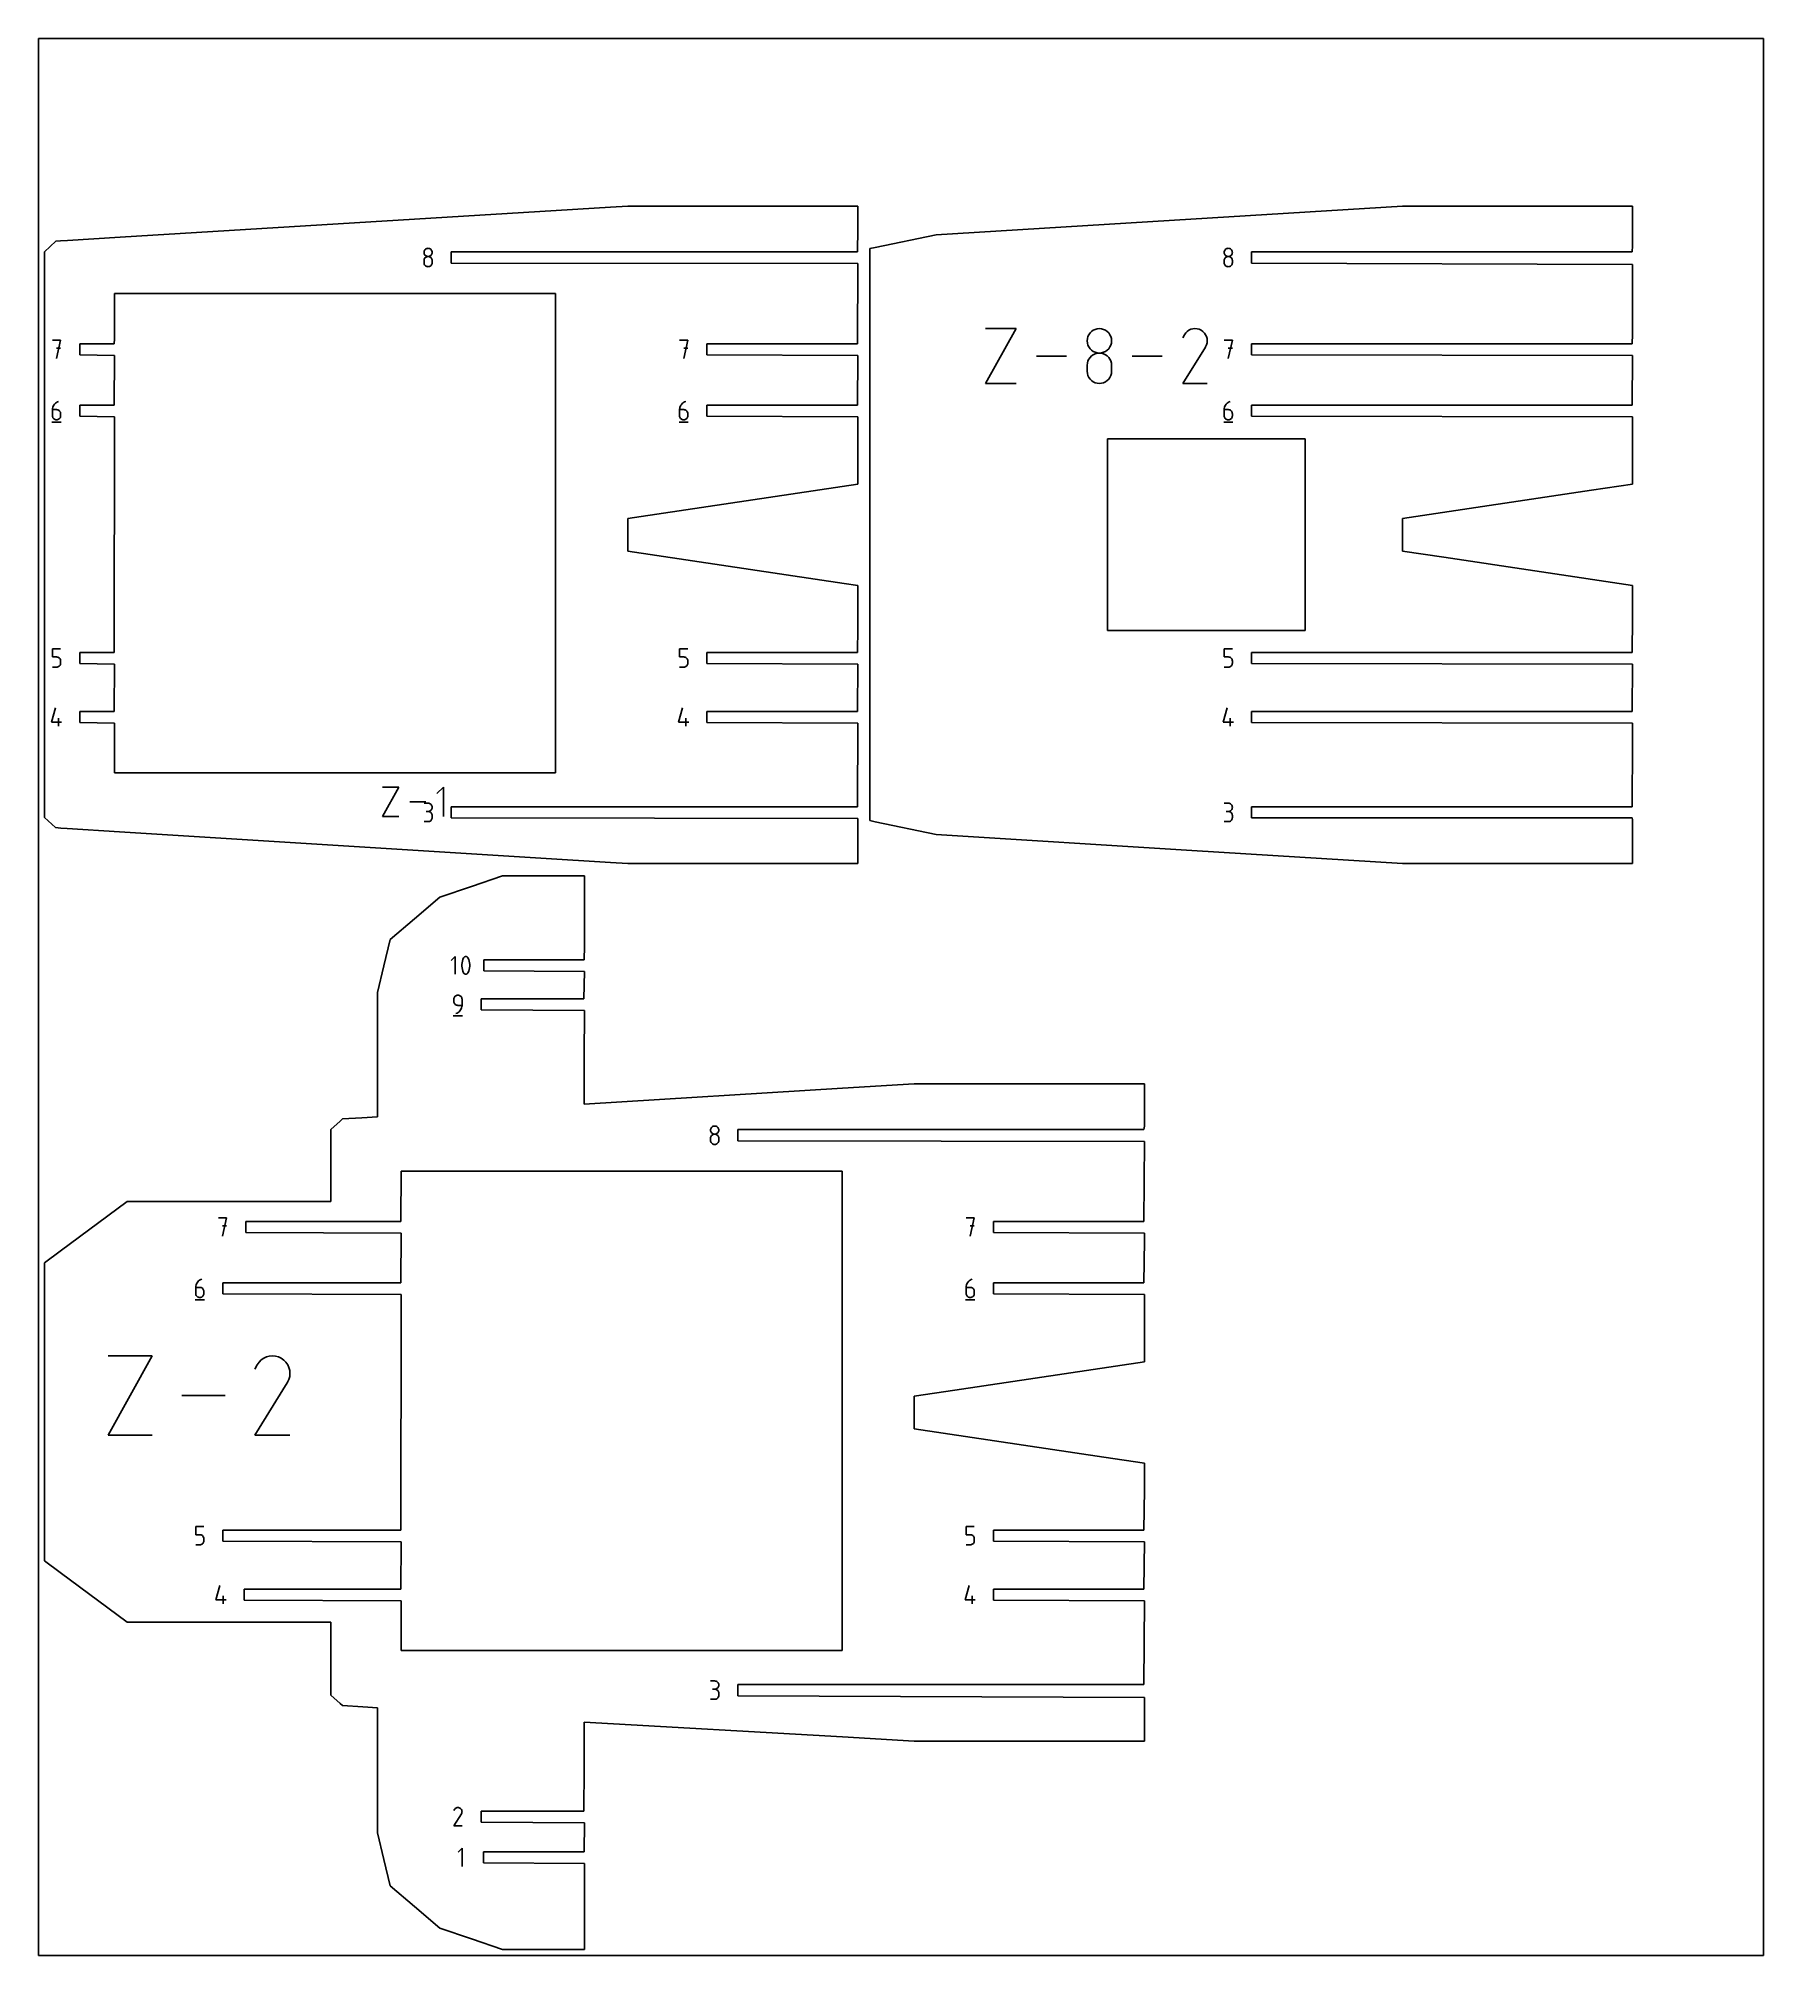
# Model space of a CAD drawing. Extents: x 0 to 450, y 0 to 500.
import ezdxf

# ---------------------------------------------------------------- set-up
doc = ezdxf.new("R2010")
doc.units = 0

msp = doc.modelspace()

# ---------------------------------------------------------------- linework, layer by layer
at = {"layer": 'annotation', "color": 1}
for p, q in [((101.123648, 445.093909), (100.974857, 444.988708)), ((101.289668, 445.172828), (101.123648, 445.093909)), ((101.469887, 445.222416), (101.289668, 445.172828)), ((101.661274, 445.239623), (101.469887, 445.222416)), ((101.852661, 445.222416), (101.661274, 445.239623)), ((101.661274, 445.239623), (101.661274, 445.239623)), ((102.032879, 445.172828), (101.852661, 445.222416)), ((102.198899, 445.093909), (102.032879, 445.172828)), ((102.347691, 444.988708), (102.198899, 445.093909)), ((309.823771, 445.093909), (309.67498, 444.988709)), ((309.989791, 445.172828), (309.823771, 445.093909)), ((310.17001, 445.222416), (309.989791, 445.172828)), ((310.361397, 445.239623), (310.17001, 445.222416)), ((310.552784, 445.222416), (310.361397, 445.239623)), ((310.361397, 445.239623), (310.361397, 445.239623)), ((310.733002, 445.172828), (310.552784, 445.222416)), ((310.899022, 445.093909), (310.733002, 445.172828)), ((311.047814, 444.988709), (310.899022, 445.093909)), ((100.612576, 444.36609), (100.595376, 444.17523)), ((100.595376, 444.17523), (100.595376, 444.17523)), ((100.595376, 444.17523), (100.612585, 443.983475)), ((100.612576, 442.232393), (100.595376, 442.040726)), ((100.595376, 442.040726), (100.595376, 441.509734)), ((100.595376, 441.509734), (100.595376, 441.509734)), ((100.595376, 441.509734), (100.612585, 441.318082)), ((100.662153, 444.545918), (100.612576, 444.36609)), ((100.662153, 442.412848), (100.612576, 442.232393)), ((100.612585, 443.983475), (100.662188, 443.802949)), ((100.612585, 441.318082), (100.662188, 441.137833)), ((100.741079, 444.711663), (100.662153, 444.545918)), ((100.741079, 442.579066), (100.662153, 442.412848)), ((100.662188, 443.802949), (100.741146, 443.636679)), ((100.662188, 441.137833), (100.741146, 440.971964)), ((100.846324, 444.860277), (100.741079, 444.711663)), ((100.846324, 442.728017), (100.741079, 442.579066)), ((100.741146, 443.636679), (100.846423, 443.48769)), ((100.741146, 440.971964), (100.846423, 440.823449)), ((100.974857, 444.988708), (100.846324, 444.860277)), ((100.974857, 442.856676), (100.846324, 442.728017)), ((100.846423, 443.48769), (100.974981, 443.359007)), ((100.846423, 440.823449), (100.974981, 440.695265)), ((101.123648, 442.962014), (100.974857, 442.856676)), ((100.974981, 443.359007), (101.123782, 443.253653)), ((100.974981, 440.695265), (101.123782, 440.590387)), ((101.289668, 443.041003), (101.123648, 442.962014)), ((101.123782, 443.253653), (101.28979, 443.174656)), ((101.123782, 440.590387), (101.28979, 440.51179)), ((101.469887, 443.090617), (101.289668, 443.041003)), ((101.28979, 443.174656), (101.469966, 443.125039)), ((101.28979, 440.51179), (101.469966, 440.46245)), ((101.661274, 443.107828), (101.469887, 443.090617)), ((101.469966, 443.125039), (101.661274, 443.107828)), ((101.469966, 440.46245), (101.661274, 440.445342)), ((101.661274, 443.107828), (101.852582, 443.125039)), ((101.852661, 443.090627), (101.661274, 443.107828)), ((101.661274, 443.107828), (101.661274, 443.107828)), ((101.661274, 443.107828), (101.661274, 443.107828)), ((101.661274, 440.445342), (101.852582, 440.46245)), ((101.661274, 440.445342), (101.661274, 440.445342)), ((101.852582, 443.125039), (102.032758, 443.174656)), ((101.852582, 440.46245), (102.032758, 440.51179)), ((102.032879, 443.041038), (101.852661, 443.090627)), ((102.032758, 443.174656), (102.198766, 443.253653)), ((102.032758, 440.51179), (102.198766, 440.590387)), ((102.198899, 442.96208), (102.032879, 443.041038)), ((102.198766, 443.253653), (102.347567, 443.359007)), ((102.198766, 440.590387), (102.347567, 440.695265)), ((102.347691, 442.856775), (102.198899, 442.96208)), ((102.347567, 443.359007), (102.476125, 443.48769)), ((102.347567, 440.695265), (102.476125, 440.823449)), ((102.476224, 444.860277), (102.347691, 444.988708)), ((102.476224, 442.728141), (102.347691, 442.856775)), ((102.476125, 443.48769), (102.581401, 443.636679)), ((102.476125, 440.823449), (102.581401, 440.971964)), ((102.581468, 444.711663), (102.476224, 444.860277)), ((102.581468, 442.579199), (102.476224, 442.728141)), ((102.581401, 443.636679), (102.66036, 443.802949)), ((102.581401, 440.971964), (102.66036, 441.137833)), ((102.660394, 444.545918), (102.581468, 444.711663)), ((102.660394, 442.41297), (102.581468, 442.579199)), ((102.66036, 443.802949), (102.709962, 443.983475)), ((102.66036, 441.137833), (102.709962, 441.318082)), ((102.709972, 444.36609), (102.660394, 444.545918)), ((102.709972, 442.232472), (102.660394, 442.41297)), ((102.709962, 443.983475), (102.727171, 444.17523)), ((102.709962, 441.318082), (102.727171, 441.509734)), ((102.727171, 444.17523), (102.709972, 444.36609)), ((102.727171, 442.040726), (102.709972, 442.232472)), ((102.727171, 444.17523), (102.727171, 444.17523)), ((102.727171, 441.509734), (102.727171, 442.040726)), ((102.727171, 442.040726), (102.727171, 442.040726)), ((309.312699, 444.36609), (309.295499, 444.175231)), ((309.295499, 444.175231), (309.295499, 444.175231)), ((309.295499, 444.175231), (309.312708, 443.983475)), ((309.312699, 442.232393), (309.295499, 442.040727)), ((309.295499, 442.040727), (309.295499, 441.509735)), ((309.295499, 441.509735), (309.295499, 441.509735)), ((309.295499, 441.509735), (309.312708, 441.318082)), ((309.362276, 444.545918), (309.312699, 444.36609)), ((309.362276, 442.412848), (309.312699, 442.232393)), ((309.312708, 443.983475), (309.362311, 443.80295)), ((309.312708, 441.318082), (309.362311, 441.137833)), ((309.441202, 444.711663), (309.362276, 444.545918)), ((309.441202, 442.579066), (309.362276, 442.412848)), ((309.362311, 443.80295), (309.441269, 443.63668)), ((309.362311, 441.137833), (309.441269, 440.971964)), ((309.546447, 444.860277), (309.441202, 444.711663)), ((309.546447, 442.728018), (309.441202, 442.579066)), ((309.441269, 443.63668), (309.546546, 443.48769)), ((309.441269, 440.971964), (309.546546, 440.82345)), ((309.67498, 444.988709), (309.546447, 444.860277)), ((309.67498, 442.856676), (309.546447, 442.728018)), ((309.546546, 443.48769), (309.675104, 443.359007)), ((309.546546, 440.82345), (309.675104, 440.695266)), ((309.823771, 442.962014), (309.67498, 442.856676)), ((309.675104, 443.359007), (309.823905, 443.253654)), ((309.675104, 440.695266), (309.823905, 440.590387)), ((309.989791, 443.041003), (309.823771, 442.962014)), ((309.823905, 443.253654), (309.989913, 443.174656)), ((309.823905, 440.590387), (309.989913, 440.51179)), ((310.17001, 443.090617), (309.989791, 443.041003)), ((309.989913, 443.174656), (310.170089, 443.125039)), ((309.989913, 440.51179), (310.170089, 440.46245)), ((310.361397, 443.107828), (310.17001, 443.090617)), ((310.170089, 443.125039), (310.361397, 443.107828)), ((310.170089, 440.46245), (310.361397, 440.445342)), ((310.361397, 443.107828), (310.552705, 443.125039)), ((310.552784, 443.090627), (310.361397, 443.107828)), ((310.361397, 443.107828), (310.361397, 443.107828)), ((310.361397, 443.107828), (310.361397, 443.107828)), ((310.361397, 440.445342), (310.552705, 440.46245)), ((310.361397, 440.445342), (310.361397, 440.445342)), ((310.552705, 443.125039), (310.732881, 443.174656)), ((310.552705, 440.46245), (310.732881, 440.51179)), ((310.733002, 443.041038), (310.552784, 443.090627)), ((310.732881, 443.174656), (310.898889, 443.253654)), ((310.732881, 440.51179), (310.898889, 440.590387)), ((310.899022, 442.962081), (310.733002, 443.041038)), ((310.898889, 443.253654), (311.04769, 443.359007)), ((310.898889, 440.590387), (311.04769, 440.695266)), ((311.047814, 442.856775), (310.899022, 442.962081)), ((311.04769, 443.359007), (311.176248, 443.48769)), ((311.04769, 440.695266), (311.176248, 440.82345)), ((311.176347, 444.860277), (311.047814, 444.988709)), ((311.176347, 442.728141), (311.047814, 442.856775)), ((311.176248, 443.48769), (311.281524, 443.63668)), ((311.176248, 440.82345), (311.281524, 440.971964)), ((311.281591, 444.711663), (311.176347, 444.860277)), ((311.281591, 442.5792), (311.176347, 442.728141)), ((311.281524, 443.63668), (311.360483, 443.80295)), ((311.281524, 440.971964), (311.360483, 441.137833)), ((311.360517, 444.545918), (311.281591, 444.711663)), ((311.360517, 442.41297), (311.281591, 442.5792)), ((311.360483, 443.80295), (311.410085, 443.983475)), ((311.360483, 441.137833), (311.410085, 441.318082)), ((311.410095, 444.36609), (311.360517, 444.545918)), ((311.410095, 442.232472), (311.360517, 442.41297)), ((311.410085, 443.983475), (311.427294, 444.175231)), ((311.410085, 441.318082), (311.427294, 441.509735)), ((311.427294, 444.175231), (311.410095, 444.36609)), ((311.427294, 442.040727), (311.410095, 442.232472)), ((311.427294, 444.175231), (311.427294, 444.175231)), ((311.427294, 441.509735), (311.427294, 442.040727)), ((311.427294, 442.040727), (311.427294, 442.040727)), ((5.810487, 421.320934), (3.675983, 421.320934)), ((4.743386, 416.520934), (5.810487, 421.320934)), ((169.384854, 421.320934), (167.25035, 421.320934)), ((168.317753, 416.520934), (169.384854, 421.320934)), ((247.043124, 409.988459), (254.995588, 424.310798)), ((254.995588, 424.310798), (247.043124, 424.310798)), ((273.619873, 421.686819), (273.568553, 421.117328)), ((273.568553, 421.117328), (273.568553, 421.117328)), ((273.568553, 421.117328), (273.619902, 420.545163)), ((273.767803, 422.223392), (273.619873, 421.686819)), ((273.619902, 420.545163), (273.767907, 420.006508)), ((274.003304, 422.717947), (273.767803, 422.223392)), ((273.767907, 420.006508), (274.003504, 419.510389)), ((274.317335, 423.161383), (274.003304, 422.717947)), ((274.700854, 423.544601), (274.317335, 423.161383)), ((275.144822, 423.8585), (274.700854, 423.544601)), ((275.640195, 424.09398), (275.144822, 423.8585)), ((276.177935, 424.241941), (275.640195, 424.09398)), ((276.749, 424.293284), (276.177935, 424.241941)), ((277.320065, 424.241941), (276.749, 424.293284)), ((276.749, 424.293284), (276.749, 424.293284)), ((277.857804, 424.09398), (277.320065, 424.241941)), ((278.353178, 423.8585), (277.857804, 424.09398)), ((278.797145, 423.544601), (278.353178, 423.8585)), ((279.180665, 423.161383), (278.797145, 423.544601)), ((279.494696, 422.717947), (279.180665, 423.161383)), ((279.494496, 419.510389), (279.730093, 420.006508)), ((279.730197, 422.223392), (279.494696, 422.717947)), ((279.730093, 420.006508), (279.878098, 420.545163)), ((279.878127, 421.686819), (279.730197, 422.223392)), ((279.878098, 420.545163), (279.929447, 421.117328)), ((279.929447, 421.117328), (279.878127, 421.686819)), ((279.929447, 421.117328), (279.929447, 421.117328)), ((298.930127, 422.718213), (298.512475, 421.917039)), ((299.261568, 423.188202), (298.930127, 422.718213)), ((299.659223, 423.580533), (299.261568, 423.188202)), ((300.110998, 423.892065), (299.659223, 423.580533)), ((300.604798, 424.119656), (300.110998, 423.892065)), ((301.128531, 424.260165), (300.604798, 424.119656)), ((301.670101, 424.310449), (301.128531, 424.260165)), ((302.217415, 424.267367), (301.670101, 424.310449)), ((302.758379, 424.127778), (302.217415, 424.267367)), ((303.280899, 423.888539), (302.758379, 424.127778)), ((303.748237, 423.556684), (303.280899, 423.888539)), ((303.280899, 423.888539), (303.280899, 423.888539)), ((304.138983, 423.158459), (303.748237, 423.556684)), ((304.449661, 422.706071), (304.138983, 423.158459)), ((304.437752, 419.537766), (304.68044, 420.058838)), ((304.676798, 422.211724), (304.449661, 422.706071)), ((304.816918, 421.687622), (304.676798, 422.211724)), ((304.68044, 420.058838), (304.822214, 420.598974)), ((304.866549, 421.14597), (304.816918, 421.687622)), ((304.822214, 420.598974), (304.866549, 421.14597)), ((311.428498, 421.320934), (309.293994, 421.320934)), ((310.361396, 416.520934), (311.428498, 421.320934)), ((5.810487, 419.18342), (4.743386, 419.18342)), ((169.384854, 419.18342), (168.317753, 419.18342)), ((268.199023, 417.149629), (260.367813, 417.149629)), ((273.619873, 415.320249), (273.568553, 414.748351)), ((273.767803, 415.858696), (273.619873, 415.320249)), ((274.003304, 416.354658), (273.767803, 415.858696)), ((274.317335, 416.799103), (274.003304, 416.354658)), ((274.003504, 419.510389), (274.317631, 419.065831)), ((274.700854, 417.182997), (274.317335, 416.799103)), ((274.317631, 419.065831), (274.701224, 418.681862)), ((275.144822, 417.497307), (274.700854, 417.182997)), ((274.701224, 418.681862), (275.145221, 418.367508)), ((275.640195, 417.732997), (275.144822, 417.497307)), ((275.145221, 418.367508), (275.640558, 418.131793)), ((276.177935, 417.881037), (275.640195, 417.732997)), ((275.640558, 418.131793), (276.178172, 417.983745)), ((276.749, 417.93239), (276.177935, 417.881037)), ((276.178172, 417.983745), (276.749, 417.93239)), ((276.749, 417.93239), (277.319828, 417.983745)), ((277.320065, 417.881066), (276.749, 417.93239)), ((276.749, 417.93239), (276.749, 417.93239)), ((276.749, 417.93239), (276.749, 417.93239)), ((277.319828, 417.983745), (277.857442, 418.131793)), ((277.857804, 417.733101), (277.320065, 417.881066)), ((277.857442, 418.131793), (278.352779, 418.367508)), ((278.353178, 417.497506), (277.857804, 417.733101)), ((278.352779, 418.367508), (278.796776, 418.681862)), ((278.797145, 417.183293), (278.353178, 417.497506)), ((278.796776, 418.681862), (279.180369, 419.065831)), ((279.180665, 416.799473), (278.797145, 417.183293)), ((279.180369, 419.065831), (279.494496, 419.510389)), ((279.494696, 416.355058), (279.180665, 416.799473)), ((279.730197, 415.859058), (279.494696, 416.355058)), ((279.878127, 415.320485), (279.730197, 415.859058)), ((279.929447, 414.748351), (279.878127, 415.320485)), ((293.132882, 417.149629), (285.301671, 417.149629)), ((298.503493, 409.988342), (304.381167, 419.450643)), ((304.381167, 419.450643), (304.388193, 419.459338)), ((304.381167, 419.450643), (304.381167, 419.450643)), ((304.388193, 419.459338), (304.394932, 419.468107)), ((304.394932, 419.468107), (304.401426, 419.477023)), ((304.401426, 419.477023), (304.40772, 419.486161)), ((304.40772, 419.486161), (304.41386, 419.495595)), ((304.41386, 419.495595), (304.419888, 419.505399)), ((304.419888, 419.505399), (304.42585, 419.515646)), ((304.42585, 419.515646), (304.43179, 419.52641)), ((304.43179, 419.52641), (304.437752, 419.537766)), ((304.437752, 419.537766), (304.437752, 419.537766)), ((311.428498, 419.18342), (310.361396, 419.18342)), ((273.568553, 414.748351), (273.568553, 413.163966)), ((273.568553, 413.163966), (273.568553, 413.163966)), ((273.568553, 413.163966), (273.619902, 412.592109)), ((273.619902, 412.592109), (273.767907, 412.054279)), ((273.767907, 412.054279), (274.003504, 411.559355)), ((274.003504, 411.559355), (274.317631, 411.116214)), ((274.317631, 411.116214), (274.701224, 410.733736)), ((274.701224, 410.733736), (275.145221, 410.420798)), ((275.145221, 410.420798), (275.640558, 410.186279)), ((275.640558, 410.186279), (276.178172, 410.039057)), ((276.178172, 410.039057), (276.749, 409.98801)), ((276.749, 409.98801), (277.319828, 410.039057)), ((277.319828, 410.039057), (277.857442, 410.186279)), ((277.857442, 410.186279), (278.352779, 410.420798)), ((278.352779, 410.420798), (278.796776, 410.733736)), ((278.796776, 410.733736), (279.180369, 411.116214)), ((279.180369, 411.116214), (279.494496, 411.559355)), ((279.494496, 411.559355), (279.730093, 412.054279)), ((279.730093, 412.054279), (279.878098, 412.592109)), ((279.878098, 412.592109), (279.929447, 413.163966)), ((279.929447, 413.163966), (279.929447, 414.748351)), ((279.929447, 414.748351), (279.929447, 414.748351)), ((4.693038, 405.03562), (4.440865, 404.845454)), ((4.973239, 405.18988), (4.693038, 405.03562)), ((5.278592, 405.304369), (4.973239, 405.18988)), ((5.278592, 405.304369), (5.278592, 405.304369)), ((168.267405, 405.03562), (168.015232, 404.845454)), ((168.547606, 405.18988), (168.267405, 405.03562)), ((168.852959, 405.304369), (168.547606, 405.18988)), ((168.852959, 405.304369), (168.852959, 405.304369)), ((254.995588, 409.988459), (247.043124, 409.988459)), ((276.749, 409.98801), (276.749, 409.98801)), ((304.864386, 409.988342), (298.503493, 409.988342)), ((310.311049, 405.03562), (310.058875, 404.845454)), ((310.59125, 405.189881), (310.311049, 405.03562)), ((310.896603, 405.304369), (310.59125, 405.189881)), ((310.896603, 405.304369), (310.896603, 405.304369)), ((3.70109, 403.491297), (3.677488, 403.166855)), ((3.677488, 403.166855), (3.677488, 401.571471)), ((4.743386, 403.166855), (3.677488, 403.166855)), ((3.677488, 401.571471), (3.677488, 401.571471)), ((3.677488, 401.571471), (3.694697, 401.379725)), ((3.694697, 401.379725), (3.7443, 401.199228)), ((3.769978, 403.803022), (3.70109, 403.491297)), ((3.7443, 401.199228), (3.823258, 401.032998)), ((3.881276, 404.098165), (3.769978, 403.803022)), ((3.823258, 401.032998), (3.928535, 400.884056)), ((4.032107, 404.372861), (3.881276, 404.098165)), ((3.928535, 400.884056), (4.057092, 400.755422)), ((4.219596, 404.623246), (4.032107, 404.372861)), ((4.057092, 400.755422), (4.205894, 400.650117)), ((4.205894, 400.650117), (4.371901, 400.571159)), ((4.440865, 404.845454), (4.219596, 404.623246)), ((4.371901, 400.571159), (4.552078, 400.52157)), ((4.552078, 400.52157), (4.743386, 400.504369)), ((4.93509, 403.149747), (4.743386, 403.166855)), ((4.743386, 400.504369), (4.93509, 400.52157)), ((4.743386, 400.504369), (4.743386, 400.504369)), ((5.115477, 403.100407), (4.93509, 403.149747)), ((4.93509, 400.52157), (5.115477, 400.571159)), ((5.281546, 403.02181), (5.115477, 403.100407)), ((5.115477, 400.571159), (5.281546, 400.650117)), ((5.430298, 402.916932), (5.281546, 403.02181)), ((5.281546, 400.650117), (5.430298, 400.755422)), ((5.558732, 402.788748), (5.430298, 402.916932)), ((5.430298, 400.755422), (5.558732, 400.884056)), ((5.663848, 402.640233), (5.558732, 402.788748)), ((5.558732, 400.884056), (5.663848, 401.032998)), ((5.742645, 402.474364), (5.663848, 402.640233)), ((5.663848, 401.032998), (5.742645, 401.199228)), ((5.792123, 402.294115), (5.742645, 402.474364)), ((5.742645, 401.199228), (5.792123, 401.379725)), ((5.809283, 402.102463), (5.792123, 402.294115)), ((5.792123, 401.379725), (5.809283, 401.571471)), ((5.809283, 401.571471), (5.809283, 402.102463)), ((5.809283, 402.102463), (5.809283, 402.102463)), ((167.275457, 403.491297), (167.251855, 403.166855)), ((167.251855, 403.166855), (167.251855, 401.571471)), ((168.317753, 403.166855), (167.251855, 403.166855)), ((167.251855, 401.571471), (167.251855, 401.571471)), ((167.251855, 401.571471), (167.269064, 401.379725)), ((167.269064, 401.379725), (167.318667, 401.199228)), ((167.344345, 403.803022), (167.275457, 403.491297)), ((167.318667, 401.199228), (167.397625, 401.032998)), ((167.455643, 404.098165), (167.344345, 403.803022)), ((167.397625, 401.032998), (167.502902, 400.884056)), ((167.606474, 404.372861), (167.455643, 404.098165)), ((167.502902, 400.884056), (167.63146, 400.755422)), ((167.793963, 404.623246), (167.606474, 404.372861)), ((167.63146, 400.755422), (167.780261, 400.650117)), ((167.780261, 400.650117), (167.946269, 400.571159)), ((168.015232, 404.845454), (167.793963, 404.623246)), ((167.946269, 400.571159), (168.126445, 400.52157)), ((168.126445, 400.52157), (168.317753, 400.504369)), ((168.509457, 403.149747), (168.317753, 403.166855)), ((168.317753, 400.504369), (168.509457, 400.52157)), ((168.317753, 400.504369), (168.317753, 400.504369)), ((168.689844, 403.100407), (168.509457, 403.149747)), ((168.509457, 400.52157), (168.689844, 400.571159)), ((168.855913, 403.02181), (168.689844, 403.100407)), ((168.689844, 400.571159), (168.855913, 400.650117)), ((169.004665, 402.916932), (168.855913, 403.02181)), ((168.855913, 400.650117), (169.004665, 400.755422)), ((169.133099, 402.788748), (169.004665, 402.916932)), ((169.004665, 400.755422), (169.133099, 400.884056)), ((169.238215, 402.640233), (169.133099, 402.788748)), ((169.133099, 400.884056), (169.238215, 401.032998)), ((169.317012, 402.474364), (169.238215, 402.640233)), ((169.238215, 401.032998), (169.317012, 401.199228)), ((169.366491, 402.294115), (169.317012, 402.474364)), ((169.317012, 401.199228), (169.366491, 401.379725)), ((169.38365, 402.102463), (169.366491, 402.294115)), ((169.366491, 401.379725), (169.38365, 401.571471)), ((169.38365, 401.571471), (169.38365, 402.102463)), ((169.38365, 402.102463), (169.38365, 402.102463)), ((309.319101, 403.491297), (309.295499, 403.166855)), ((309.295499, 403.166855), (309.295499, 401.571471)), ((310.361396, 403.166855), (309.295499, 403.166855)), ((309.295499, 401.571471), (309.295499, 401.571471)), ((309.295499, 401.571471), (309.312708, 401.379725)), ((309.312708, 401.379725), (309.362311, 401.199228)), ((309.387989, 403.803022), (309.319101, 403.491297)), ((309.362311, 401.199228), (309.441269, 401.032998)), ((309.499287, 404.098165), (309.387989, 403.803022)), ((309.441269, 401.032998), (309.546545, 400.884056)), ((309.650118, 404.372861), (309.499287, 404.098165)), ((309.546545, 400.884056), (309.675103, 400.755423)), ((309.837606, 404.623246), (309.650118, 404.372861)), ((309.675103, 400.755423), (309.823905, 400.650117)), ((309.823905, 400.650117), (309.989912, 400.571159)), ((310.058875, 404.845454), (309.837606, 404.623246)), ((309.989912, 400.571159), (310.170089, 400.52157)), ((310.170089, 400.52157), (310.361396, 400.504369)), ((310.553101, 403.149747), (310.361396, 403.166855)), ((310.361396, 400.504369), (310.553101, 400.52157)), ((310.361396, 400.504369), (310.361396, 400.504369)), ((310.733488, 403.100407), (310.553101, 403.149747)), ((310.553101, 400.52157), (310.733488, 400.571159)), ((310.899557, 403.02181), (310.733488, 403.100407)), ((310.733488, 400.571159), (310.899557, 400.650117)), ((311.048309, 402.916932), (310.899557, 403.02181)), ((310.899557, 400.650117), (311.048309, 400.755423)), ((311.176743, 402.788748), (311.048309, 402.916932)), ((311.048309, 400.755423), (311.176743, 400.884056)), ((311.281859, 402.640234), (311.176743, 402.788748)), ((311.176743, 400.884056), (311.281859, 401.032998)), ((311.360656, 402.474364), (311.281859, 402.640234)), ((311.281859, 401.032998), (311.360656, 401.199228)), ((311.410134, 402.294116), (311.360656, 402.474364)), ((311.360656, 401.199228), (311.410134, 401.379725)), ((311.427294, 402.102463), (311.410134, 402.294116)), ((311.410134, 401.379725), (311.427294, 401.571471)), ((311.427294, 401.571471), (311.427294, 402.102463)), ((311.427294, 402.102463), (311.427294, 402.102463)), ((3.543988, 399.904369), (5.943988, 399.904369)), ((167.118355, 399.904369), (169.518355, 399.904369)), ((309.161998, 399.904369), (311.561998, 399.904369)), ((3.677488, 338.673812), (3.677488, 340.811326)), ((3.677488, 340.811326), (5.809283, 340.811326)), ((167.251855, 338.673812), (167.251855, 340.811326)), ((167.251855, 340.811326), (169.38365, 340.811326)), ((309.295499, 338.673812), (309.295499, 340.811327)), ((309.295499, 340.811327), (311.427294, 340.811327)), ((4.743386, 338.673812), (3.677488, 338.673812)), ((3.677488, 336.011326), (4.743386, 336.011326)), ((4.934773, 338.656704), (4.743386, 338.673812)), ((4.743386, 336.011326), (4.934694, 336.028527)), ((4.743386, 336.011326), (4.743386, 336.011326)), ((4.934694, 336.028527), (5.11487, 336.078116)), ((5.114991, 338.607364), (4.934773, 338.656704)), ((5.11487, 336.078116), (5.280878, 336.157074)), ((5.281011, 338.528767), (5.114991, 338.607364)), ((5.280878, 336.157074), (5.429679, 336.262379)), ((5.429803, 338.423889), (5.281011, 338.528767)), ((5.429679, 336.262379), (5.558237, 336.391013)), ((5.558336, 338.295705), (5.429803, 338.423889)), ((5.558237, 336.391013), (5.663513, 336.539955)), ((5.66358, 338.14719), (5.558336, 338.295705)), ((5.663513, 336.539955), (5.742472, 336.706185)), ((5.742506, 337.981321), (5.66358, 338.14719)), ((5.742472, 336.706185), (5.792074, 336.886682)), ((5.792084, 337.801072), (5.742506, 337.981321)), ((5.792074, 336.886682), (5.809283, 337.078428)), ((5.809283, 337.60942), (5.792084, 337.801072)), ((5.809283, 337.078428), (5.809283, 337.60942)), ((5.809283, 337.60942), (5.809283, 337.60942)), ((168.317753, 338.673812), (167.251855, 338.673812)), ((167.251855, 336.011326), (168.317753, 336.011326)), ((168.50914, 338.656704), (168.317753, 338.673812)), ((168.317753, 336.011326), (168.509061, 336.028527)), ((168.317753, 336.011326), (168.317753, 336.011326)), ((168.509061, 336.028527), (168.689237, 336.078116)), ((168.689358, 338.607364), (168.50914, 338.656704)), ((168.689237, 336.078116), (168.855245, 336.157074)), ((168.855378, 338.528767), (168.689358, 338.607364)), ((168.855245, 336.157074), (169.004046, 336.262379)), ((169.00417, 338.423889), (168.855378, 338.528767)), ((169.004046, 336.262379), (169.132604, 336.391013)), ((169.132703, 338.295705), (169.00417, 338.423889)), ((169.132604, 336.391013), (169.23788, 336.539955)), ((169.237947, 338.14719), (169.132703, 338.295705)), ((169.23788, 336.539955), (169.316839, 336.706185)), ((169.316873, 337.981321), (169.237947, 338.14719)), ((169.316839, 336.706185), (169.366441, 336.886682)), ((169.366451, 337.801072), (169.316873, 337.981321)), ((169.366441, 336.886682), (169.38365, 337.078428)), ((169.38365, 337.60942), (169.366451, 337.801072)), ((169.38365, 337.078428), (169.38365, 337.60942)), ((169.38365, 337.60942), (169.38365, 337.60942)), ((310.361396, 338.673812), (309.295499, 338.673812)), ((309.295499, 336.011327), (310.361396, 336.011327)), ((310.552783, 338.656704), (310.361396, 338.673812)), ((310.361396, 336.011327), (310.552704, 336.028527)), ((310.361396, 336.011327), (310.361396, 336.011327)), ((310.552704, 336.028527), (310.732881, 336.078117)), ((310.733002, 338.607364), (310.552783, 338.656704)), ((310.732881, 336.078117), (310.898888, 336.157074)), ((310.899022, 338.528767), (310.733002, 338.607364)), ((310.898888, 336.157074), (311.04769, 336.26238)), ((311.047813, 338.423889), (310.899022, 338.528767)), ((311.04769, 336.26238), (311.176247, 336.391013)), ((311.176346, 338.295705), (311.047813, 338.423889)), ((311.176247, 336.391013), (311.281524, 336.539955)), ((311.281591, 338.147191), (311.176346, 338.295705)), ((311.281524, 336.539955), (311.360482, 336.706185)), ((311.360517, 337.981321), (311.281591, 338.147191)), ((311.360482, 336.706185), (311.410085, 336.886683)), ((311.410095, 337.801073), (311.360517, 337.981321)), ((311.410085, 336.886683), (311.427294, 337.078428)), ((311.427294, 337.60942), (311.410095, 337.801073)), ((311.427294, 337.078428), (311.427294, 337.60942)), ((311.427294, 337.60942), (311.427294, 337.60942)), ((3.410788, 321.682218), (4.475181, 325.415117)), ((166.985155, 321.682218), (168.049548, 325.415117)), ((309.028799, 321.682219), (310.093191, 325.415117)), ((6.075983, 321.682218), (3.410788, 321.682218)), ((5.277087, 320.615117), (5.277087, 322.746912)), ((169.65035, 321.682218), (166.985155, 321.682218)), ((168.851454, 320.615117), (168.851454, 322.746912)), ((311.693994, 321.682219), (309.028799, 321.682219)), ((310.895098, 320.615117), (310.895098, 322.746912)), ((89.793405, 297.0901), (94.034463, 304.728218)), ((94.034463, 304.728218), (89.793405, 304.728218)), ((101.075868, 300.909159), (96.899476, 300.909159)), ((101.661274, 300.526319), (100.595376, 300.526319)), ((101.852978, 300.509112), (101.661274, 300.526319)), ((102.033365, 300.459524), (101.852978, 300.509112)), ((102.199435, 300.380605), (102.033365, 300.459524)), ((102.348186, 300.275404), (102.199435, 300.380605)), ((102.47662, 300.146973), (102.348186, 300.275404)), ((102.581736, 299.998359), (102.47662, 300.146973)), ((105.637736, 304.728218), (103.939684, 303.029688)), ((105.637736, 297.0901), (105.637736, 304.728218)), ((310.361397, 300.526319), (309.295499, 300.526319)), ((310.553101, 300.509112), (310.361397, 300.526319)), ((310.733488, 300.459524), (310.553101, 300.509112)), ((310.899557, 300.380605), (310.733488, 300.459524)), ((311.048309, 300.275405), (310.899557, 300.380605)), ((311.176743, 300.146973), (311.048309, 300.275405)), ((311.281859, 299.998359), (311.176743, 300.146973)), ((94.034463, 297.0901), (89.793405, 297.0901)), ((100.595376, 295.732038), (101.661274, 295.732038)), ((101.661274, 298.394524), (101.127573, 298.394524)), ((101.127573, 298.394524), (101.661274, 298.394524)), ((101.661274, 298.394524), (101.852978, 298.411735)), ((101.852978, 298.377317), (101.661274, 298.394524)), ((101.661274, 298.394524), (101.661274, 298.394524)), ((101.661274, 295.732038), (101.852978, 295.749235)), ((101.661274, 295.732038), (101.661274, 295.732038)), ((101.852978, 298.411735), (102.033365, 298.461352)), ((102.033365, 298.327729), (101.852978, 298.377317)), ((101.852978, 295.749235), (102.033365, 295.798798)), ((102.033365, 298.461352), (102.199435, 298.540349)), ((102.199435, 298.24881), (102.033365, 298.327729)), ((102.033365, 295.798798), (102.199435, 295.877685)), ((102.199435, 298.540349), (102.348186, 298.645702)), ((102.348186, 298.14361), (102.199435, 298.24881)), ((102.199435, 295.877685), (102.348186, 295.982853)), ((102.348186, 298.645702), (102.47662, 298.774386)), ((102.47662, 298.015178), (102.348186, 298.14361)), ((102.348186, 295.982853), (102.47662, 296.11126)), ((102.47662, 298.774386), (102.581736, 298.923375)), ((102.581736, 297.866564), (102.47662, 298.015178)), ((102.47662, 296.11126), (102.581736, 296.259864)), ((102.660533, 299.832614), (102.581736, 299.998359)), ((102.581736, 298.923375), (102.660533, 299.089645)), ((102.660533, 297.700819), (102.581736, 297.866564)), ((102.581736, 296.259864), (102.660533, 296.425622)), ((102.710012, 299.652786), (102.660533, 299.832614)), ((102.660533, 299.089645), (102.710012, 299.270171)), ((102.710012, 297.520991), (102.660533, 297.700819)), ((102.660533, 296.425622), (102.710012, 296.605491)), ((102.727171, 299.461926), (102.710012, 299.652786)), ((102.710012, 299.270171), (102.727171, 299.461926)), ((102.727171, 297.330132), (102.710012, 297.520991)), ((102.710012, 296.605491), (102.727171, 296.79643)), ((102.727171, 299.461926), (102.727171, 299.461926)), ((102.727171, 296.79643), (102.727171, 297.330132)), ((102.727171, 297.330132), (102.727171, 297.330132)), ((309.295499, 295.732038), (310.361397, 295.732038)), ((310.361397, 298.394524), (309.827695, 298.394524)), ((309.827695, 298.394524), (310.361397, 298.394524)), ((310.361397, 298.394524), (310.553101, 298.411735)), ((310.553101, 298.377317), (310.361397, 298.394524)), ((310.361397, 298.394524), (310.361397, 298.394524)), ((310.361397, 295.732038), (310.553101, 295.749235)), ((310.361397, 295.732038), (310.361397, 295.732038)), ((310.553101, 298.411735), (310.733488, 298.461352)), ((310.733488, 298.327729), (310.553101, 298.377317)), ((310.553101, 295.749235), (310.733488, 295.798799)), ((310.733488, 298.461352), (310.899557, 298.54035)), ((310.899557, 298.24881), (310.733488, 298.327729)), ((310.733488, 295.798799), (310.899557, 295.877685)), ((310.899557, 298.54035), (311.048309, 298.645703)), ((311.048309, 298.14361), (310.899557, 298.24881)), ((310.899557, 295.877685), (311.048309, 295.982853)), ((311.048309, 298.645703), (311.176743, 298.774386)), ((311.176743, 298.015178), (311.048309, 298.14361)), ((311.048309, 295.982853), (311.176743, 296.111261)), ((311.176743, 298.774386), (311.281859, 298.923376)), ((311.281859, 297.866564), (311.176743, 298.015178)), ((311.176743, 296.111261), (311.281859, 296.259864)), ((311.360656, 299.832614), (311.281859, 299.998359)), ((311.281859, 298.923376), (311.360656, 299.089645)), ((311.360656, 297.700819), (311.281859, 297.866564)), ((311.281859, 296.259864), (311.360656, 296.425622)), ((311.410135, 299.652786), (311.360656, 299.832614)), ((311.360656, 299.089645), (311.410135, 299.270171)), ((311.410135, 297.520992), (311.360656, 297.700819)), ((311.360656, 296.425622), (311.410135, 296.605492)), ((311.427294, 299.461927), (311.410135, 299.652786)), ((311.410135, 299.270171), (311.427294, 299.461927)), ((311.427294, 297.330132), (311.410135, 297.520992)), ((311.410135, 296.605492), (311.427294, 296.796431)), ((311.427294, 299.461927), (311.427294, 299.461927)), ((311.427294, 296.796431), (311.427294, 297.330132)), ((311.427294, 297.330132), (311.427294, 297.330132)), ((108.734769, 260.561901), (107.70819, 259.535033)), ((108.734769, 255.944181), (108.734769, 260.561901)), ((110.909146, 260.196252), (110.732135, 259.77999)), ((110.968755, 260.295379), (110.909146, 260.196252)), ((110.909146, 260.196252), (110.909146, 260.196252)), ((111.043044, 260.379852), (110.968755, 260.295379)), ((111.129552, 260.448855), (111.043044, 260.379852)), ((111.225821, 260.50157), (111.129552, 260.448855)), ((111.32939, 260.537179), (111.225821, 260.50157)), ((111.437799, 260.554865), (111.32939, 260.537179)), ((111.54859, 260.55381), (111.437799, 260.554865)), ((111.659302, 260.533196), (111.54859, 260.55381)), ((111.767475, 260.492207), (111.659302, 260.533196)), ((111.808886, 260.470446), (111.767475, 260.492207)), ((111.767475, 260.492207), (111.767475, 260.492207)), ((111.848623, 260.445451), (111.808886, 260.470446)), ((111.886495, 260.417419), (111.848623, 260.445451)), ((111.922307, 260.386549), (111.886495, 260.417419)), ((111.955866, 260.353038), (111.922307, 260.386549)), ((111.986981, 260.317083), (111.955866, 260.353038)), ((112.015457, 260.278884), (111.986981, 260.317083)), ((112.041101, 260.238637), (112.015457, 260.278884)), ((112.063721, 260.196541), (112.041101, 260.238637)), ((112.24159, 259.779422), (112.063721, 260.196541)), ((112.063721, 260.196541), (112.063721, 260.196541)), ((110.51087, 258.914667), (110.466617, 258.472436)), ((110.466617, 258.472436), (110.466617, 258.028379)), ((110.466617, 258.028379), (110.51087, 257.585912)), ((110.599376, 259.351657), (110.51087, 258.914667)), ((110.51087, 257.585912), (110.599376, 257.148451)), ((110.732135, 259.77999), (110.599376, 259.351657)), ((110.599376, 257.148451), (110.732135, 256.719409)), ((110.732135, 256.719409), (110.909146, 256.302204)), ((110.909146, 256.302204), (110.909146, 256.302204)), ((110.909146, 256.302204), (110.931683, 256.260192)), ((110.931683, 256.260192), (110.957138, 256.220146)), ((110.957138, 256.220146), (110.985403, 256.182187)), ((110.985403, 256.182187), (111.016371, 256.146439)), ((111.016371, 256.146439), (111.049934, 256.113021)), ((111.049934, 256.113021), (111.085986, 256.082055)), ((111.085986, 256.082055), (111.124418, 256.053664)), ((111.124418, 256.053664), (111.165125, 256.027969)), ((111.165125, 256.027969), (111.207997, 256.00509)), ((111.207997, 256.00509), (111.207997, 256.00509)), ((111.207997, 256.00509), (111.315319, 255.964971)), ((111.315319, 255.964971), (111.425386, 255.945039)), ((111.425386, 255.945039), (111.535711, 255.944481)), ((111.535711, 255.944481), (111.643805, 255.962486)), ((111.643805, 255.962486), (111.747179, 255.99824)), ((111.747179, 255.99824), (111.843347, 256.05093)), ((111.843347, 256.05093), (111.929818, 256.119745)), ((111.929818, 256.119745), (112.004106, 256.20387)), ((112.004106, 256.20387), (112.063721, 256.302494)), ((112.063721, 256.302494), (112.24159, 256.718841)), ((112.063721, 256.302494), (112.063721, 256.302494)), ((112.374992, 259.350445), (112.24159, 259.779422)), ((112.24159, 256.718841), (112.374992, 257.147239)), ((112.463927, 258.913026), (112.374992, 259.350445)), ((112.374992, 257.147239), (112.463927, 257.584271)), ((112.508394, 258.470581), (112.463927, 258.913026)), ((112.463927, 257.584271), (112.508394, 258.026524)), ((112.508394, 258.026524), (112.508394, 258.470581)), ((108.621936, 250.102742), (108.516659, 249.953753)), ((108.750494, 250.231426), (108.621936, 250.102742)), ((108.899295, 250.336779), (108.750494, 250.231426)), ((109.065303, 250.415776), (108.899295, 250.336779)), ((109.245479, 250.465393), (109.065303, 250.415776)), ((109.436787, 250.482604), (109.245479, 250.465393)), ((109.628491, 250.465393), (109.436787, 250.482604)), ((109.436787, 250.482604), (109.436787, 250.482604)), ((109.808878, 250.415776), (109.628491, 250.465393)), ((109.974948, 250.336779), (109.808878, 250.415776)), ((110.123699, 250.231426), (109.974948, 250.336779)), ((110.252133, 250.102742), (110.123699, 250.231426)), ((110.357249, 249.953753), (110.252133, 250.102742)), ((108.23769, 245.082604), (110.63769, 245.082604)), ((108.388098, 249.606958), (108.370889, 249.415202)), ((108.370889, 249.415202), (108.370889, 248.8815)), ((108.370889, 248.8815), (108.370889, 248.8815)), ((108.370889, 248.8815), (108.388098, 248.689755)), ((108.437701, 249.787483), (108.388098, 249.606958)), ((108.388098, 248.689755), (108.437701, 248.509257)), ((108.516659, 249.953753), (108.437701, 249.787483)), ((108.437701, 248.509257), (108.516659, 248.343028)), ((108.516659, 248.343028), (108.621936, 248.194086)), ((108.621936, 248.194086), (108.750494, 248.065452)), ((108.750494, 248.065452), (108.899295, 247.960146)), ((108.899295, 247.960146), (109.065303, 247.881189)), ((108.903387, 245.682604), (109.208202, 245.796193)), ((108.903387, 245.682604), (108.903387, 245.682604)), ((109.065303, 247.881189), (109.245479, 247.8316)), ((109.208202, 245.796193), (109.487984, 245.94973)), ((109.245479, 247.8316), (109.436787, 247.814399)), ((109.436787, 247.814399), (110.502684, 247.814399)), ((109.487984, 245.94973), (109.739843, 246.139301)), ((109.739843, 246.139301), (109.960886, 246.360996)), ((109.960886, 246.360996), (110.148224, 246.610902)), ((110.148224, 246.610902), (110.298963, 246.885107)), ((110.298963, 246.885107), (110.410214, 247.1797)), ((110.436046, 249.787483), (110.357249, 249.953753)), ((110.410214, 247.1797), (110.479085, 247.490768)), ((110.485525, 249.606958), (110.436046, 249.787483)), ((110.479085, 247.490768), (110.502684, 247.814399)), ((110.502684, 249.415202), (110.485525, 249.606958)), ((110.502684, 247.814399), (110.502684, 249.415202)), ((110.502684, 249.415202), (110.502684, 249.415202)), ((175.346574, 215.477997), (175.329374, 215.287137)), ((175.329374, 215.287137), (175.329374, 215.287137)), ((175.329374, 215.287137), (175.346584, 215.095382)), ((175.396151, 215.657825), (175.346574, 215.477997)), ((175.346584, 215.095382), (175.396186, 214.914856)), ((175.475077, 215.82357), (175.396151, 215.657825)), ((175.580322, 215.972184), (175.475077, 215.82357)), ((175.708855, 216.100615), (175.580322, 215.972184)), ((175.857646, 216.205816), (175.708855, 216.100615)), ((176.023666, 216.284735), (175.857646, 216.205816)), ((176.203885, 216.334323), (176.023666, 216.284735)), ((176.395272, 216.35153), (176.203885, 216.334323)), ((176.586659, 216.334323), (176.395272, 216.35153)), ((176.395272, 216.35153), (176.395272, 216.35153)), ((176.766877, 216.284735), (176.586659, 216.334323)), ((176.932897, 216.205816), (176.766877, 216.284735)), ((177.081689, 216.100615), (176.932897, 216.205816)), ((177.210222, 215.972184), (177.081689, 216.100615)), ((177.315466, 215.82357), (177.210222, 215.972184)), ((177.394392, 215.657825), (177.315466, 215.82357)), ((177.394358, 214.914856), (177.44396, 215.095382)), ((177.44397, 215.477997), (177.394392, 215.657825)), ((177.44396, 215.095382), (177.461169, 215.287137)), ((177.461169, 215.287137), (177.44397, 215.477997)), ((177.461169, 215.287137), (177.461169, 215.287137)), ((175.346574, 213.3443), (175.329374, 213.152633)), ((175.329374, 213.152633), (175.329374, 212.621641)), ((175.329374, 212.621641), (175.329374, 212.621641)), ((175.329374, 212.621641), (175.346584, 212.429989)), ((175.396151, 213.524755), (175.346574, 213.3443)), ((175.346584, 212.429989), (175.396186, 212.24974)), ((175.475077, 213.690973), (175.396151, 213.524755)), ((175.396186, 214.914856), (175.475144, 214.748586)), ((175.396186, 212.24974), (175.475144, 212.083871)), ((175.580322, 213.839924), (175.475077, 213.690973)), ((175.475144, 214.748586), (175.580421, 214.599597)), ((175.475144, 212.083871), (175.580421, 211.935356)), ((175.708855, 213.968583), (175.580322, 213.839924)), ((175.580421, 214.599597), (175.708979, 214.470914)), ((175.580421, 211.935356), (175.708979, 211.807172)), ((175.857646, 214.073921), (175.708855, 213.968583)), ((175.708979, 214.470914), (175.85778, 214.36556)), ((175.708979, 211.807172), (175.85778, 211.702294)), ((176.023666, 214.15291), (175.857646, 214.073921)), ((175.85778, 214.36556), (176.023788, 214.286563)), ((175.85778, 211.702294), (176.023788, 211.623697)), ((176.203885, 214.202524), (176.023666, 214.15291)), ((176.023788, 214.286563), (176.203964, 214.236946)), ((176.023788, 211.623697), (176.203964, 211.574357)), ((176.395272, 214.219735), (176.203885, 214.202524)), ((176.203964, 214.236946), (176.395272, 214.219735)), ((176.203964, 211.574357), (176.395272, 211.557249)), ((176.395272, 214.219735), (176.58658, 214.236946)), ((176.586659, 214.202534), (176.395272, 214.219735)), ((176.395272, 214.219735), (176.395272, 214.219735)), ((176.395272, 214.219735), (176.395272, 214.219735)), ((176.395272, 211.557249), (176.58658, 211.574357)), ((176.395272, 211.557249), (176.395272, 211.557249)), ((176.58658, 214.236946), (176.766756, 214.286563)), ((176.58658, 211.574357), (176.766756, 211.623697)), ((176.766877, 214.152945), (176.586659, 214.202534)), ((176.766756, 214.286563), (176.932764, 214.36556)), ((176.766756, 211.623697), (176.932764, 211.702294)), ((176.932897, 214.073987), (176.766877, 214.152945)), ((176.932764, 214.36556), (177.081565, 214.470914)), ((176.932764, 211.702294), (177.081565, 211.807172)), ((177.081689, 213.968682), (176.932897, 214.073987)), ((177.081565, 214.470914), (177.210123, 214.599597)), ((177.081565, 211.807172), (177.210123, 211.935356)), ((177.210222, 213.840048), (177.081689, 213.968682)), ((177.210123, 214.599597), (177.315399, 214.748586)), ((177.210123, 211.935356), (177.315399, 212.083871)), ((177.315466, 213.691106), (177.210222, 213.840048)), ((177.315399, 214.748586), (177.394358, 214.914856)), ((177.315399, 212.083871), (177.394358, 212.24974)), ((177.394392, 213.524877), (177.315466, 213.691106)), ((177.394358, 212.24974), (177.44396, 212.429989)), ((177.44397, 213.344379), (177.394392, 213.524877)), ((177.44396, 212.429989), (177.461169, 212.621641)), ((177.461169, 213.152633), (177.44397, 213.344379)), ((177.461169, 212.621641), (177.461169, 213.152633)), ((177.461169, 213.152633), (177.461169, 213.152633)), ((49.09291, 192.432841), (46.958406, 192.432841)), ((48.025808, 187.632841), (49.09291, 192.432841)), ((49.09291, 190.295327), (48.025808, 190.295327)), ((244.118852, 192.432841), (241.984348, 192.432841)), ((243.051751, 187.632841), (244.118852, 192.432841)), ((244.118852, 190.295327), (243.051751, 190.295327)), ((41.248275, 175.210072), (41.136977, 174.914929)), ((41.399106, 175.484768), (41.248275, 175.210072)), ((41.586595, 175.735153), (41.399106, 175.484768)), ((41.807864, 175.957361), (41.586595, 175.735153)), ((42.060037, 176.147527), (41.807864, 175.957361)), ((42.340238, 176.301787), (42.060037, 176.147527)), ((42.645591, 176.416276), (42.340238, 176.301787)), ((42.645591, 176.416276), (42.645591, 176.416276)), ((242.189641, 175.210072), (242.078343, 174.914929)), ((242.340472, 175.484768), (242.189641, 175.210072)), ((242.527961, 175.735153), (242.340472, 175.484768)), ((242.74923, 175.957361), (242.527961, 175.735153)), ((243.001403, 176.147527), (242.74923, 175.957361)), ((243.281604, 176.301787), (243.001403, 176.147527)), ((243.586957, 176.416276), (243.281604, 176.301787)), ((243.586957, 176.416276), (243.586957, 176.416276)), ((40.910987, 171.016276), (43.310987, 171.016276)), ((41.068089, 174.603204), (41.044487, 174.278762)), ((41.044487, 174.278762), (41.044487, 172.683378)), ((42.110385, 174.278762), (41.044487, 174.278762)), ((41.044487, 172.683378), (41.044487, 172.683378)), ((41.044487, 172.683378), (41.061696, 172.491632)), ((41.061696, 172.491632), (41.111299, 172.311135)), ((41.136977, 174.914929), (41.068089, 174.603204)), ((41.111299, 172.311135), (41.190257, 172.144905)), ((41.190257, 172.144905), (41.295534, 171.995963)), ((41.295534, 171.995963), (41.424091, 171.867329)), ((41.424091, 171.867329), (41.572893, 171.762024)), ((41.572893, 171.762024), (41.7389, 171.683066)), ((41.7389, 171.683066), (41.919077, 171.633477)), ((41.919077, 171.633477), (42.110385, 171.616276)), ((42.302089, 174.261654), (42.110385, 174.278762)), ((42.110385, 171.616276), (42.302089, 171.633477)), ((42.110385, 171.616276), (42.110385, 171.616276)), ((42.482476, 174.212314), (42.302089, 174.261654)), ((42.302089, 171.633477), (42.482476, 171.683066)), ((42.648545, 174.133717), (42.482476, 174.212314)), ((42.482476, 171.683066), (42.648545, 171.762024)), ((42.797297, 174.028839), (42.648545, 174.133717)), ((42.648545, 171.762024), (42.797297, 171.867329)), ((42.925731, 173.900655), (42.797297, 174.028839)), ((42.797297, 171.867329), (42.925731, 171.995963)), ((43.030847, 173.75214), (42.925731, 173.900655)), ((42.925731, 171.995963), (43.030847, 172.144905)), ((43.109644, 173.586271), (43.030847, 173.75214)), ((43.030847, 172.144905), (43.109644, 172.311135)), ((43.159122, 173.406022), (43.109644, 173.586271)), ((43.109644, 172.311135), (43.159122, 172.491632)), ((43.176282, 173.21437), (43.159122, 173.406022)), ((43.159122, 172.491632), (43.176282, 172.683378)), ((43.176282, 172.683378), (43.176282, 173.21437)), ((43.176282, 173.21437), (43.176282, 173.21437)), ((241.852353, 171.016276), (244.252353, 171.016276)), ((242.009455, 174.603204), (241.985853, 174.278762)), ((241.985853, 174.278762), (241.985853, 172.683378)), ((243.051751, 174.278762), (241.985853, 174.278762)), ((241.985853, 172.683378), (241.985853, 172.683378)), ((241.985853, 172.683378), (242.003062, 172.491632)), ((242.003062, 172.491632), (242.052665, 172.311135)), ((242.078343, 174.914929), (242.009455, 174.603204)), ((242.052665, 172.311135), (242.131623, 172.144905)), ((242.131623, 172.144905), (242.2369, 171.995963)), ((242.2369, 171.995963), (242.365457, 171.867329)), ((242.365457, 171.867329), (242.514259, 171.762024)), ((242.514259, 171.762024), (242.680266, 171.683066)), ((242.680266, 171.683066), (242.860443, 171.633477)), ((242.860443, 171.633477), (243.051751, 171.616276)), ((243.243455, 174.261654), (243.051751, 174.278762)), ((243.051751, 171.616276), (243.243455, 171.633477)), ((243.051751, 171.616276), (243.051751, 171.616276)), ((243.423842, 174.212314), (243.243455, 174.261654)), ((243.243455, 171.633477), (243.423842, 171.683066)), ((243.589911, 174.133717), (243.423842, 174.212314)), ((243.423842, 171.683066), (243.589911, 171.762024)), ((243.738663, 174.028839), (243.589911, 174.133717)), ((243.589911, 171.762024), (243.738663, 171.867329)), ((243.867097, 173.900655), (243.738663, 174.028839)), ((243.738663, 171.867329), (243.867097, 171.995963)), ((243.972213, 173.75214), (243.867097, 173.900655)), ((243.867097, 171.995963), (243.972213, 172.144905)), ((244.05101, 173.586271), (243.972213, 173.75214)), ((243.972213, 172.144905), (244.05101, 172.311135)), ((244.100489, 173.406022), (244.05101, 173.586271)), ((244.05101, 172.311135), (244.100489, 172.491632)), ((244.117648, 173.21437), (244.100489, 173.406022)), ((244.100489, 172.491632), (244.117648, 172.683378)), ((244.117648, 172.683378), (244.117648, 173.21437)), ((244.117648, 173.21437), (244.117648, 173.21437)), ((18.199366, 135.75478), (29.66949, 156.412403)), ((29.66949, 156.412403), (18.199366, 156.412403)), ((58.126453, 155.359115), (57.552901, 154.793242)), ((58.778064, 155.808449), (58.126453, 155.359115)), ((59.49029, 156.136712), (58.778064, 155.808449)), ((60.245688, 156.339373), (59.49029, 156.136712)), ((61.026814, 156.4119), (60.245688, 156.339373)), ((61.816225, 156.349761), (61.026814, 156.4119)), ((62.596477, 156.148426), (61.816225, 156.349761)), ((63.350127, 155.803363), (62.596477, 156.148426)), ((64.024185, 155.324716), (63.350127, 155.803363)), ((63.350127, 155.803363), (63.350127, 155.803363)), ((64.587771, 154.750344), (64.024185, 155.324716)), ((57.074852, 154.115361), (56.472457, 152.959798)), ((57.552901, 154.793242), (57.074852, 154.115361)), ((65.035874, 154.097848), (64.587771, 154.750344)), ((65.018697, 149.528088), (65.368734, 150.279648)), ((65.363481, 153.384832), (65.035874, 154.097848)), ((65.565582, 152.628901), (65.363481, 153.384832)), ((65.368734, 150.279648), (65.57322, 151.058706)), ((65.637165, 151.847658), (65.565582, 152.628901)), ((65.57322, 151.058706), (65.637165, 151.847658)), ((48.713277, 146.083592), (37.418042, 146.083592)), ((56.459502, 135.754612), (64.937082, 149.402427)), ((64.937082, 149.402427), (64.947216, 149.414968)), ((64.937082, 149.402427), (64.937082, 149.402427)), ((64.947216, 149.414968), (64.956935, 149.427615)), ((64.956935, 149.427615), (64.966302, 149.440476)), ((64.966302, 149.440476), (64.975381, 149.453656)), ((64.975381, 149.453656), (64.984236, 149.467263)), ((64.984236, 149.467263), (64.992931, 149.481403)), ((64.992931, 149.481403), (65.00153, 149.496183)), ((65.00153, 149.496183), (65.010098, 149.511709)), ((65.010098, 149.511709), (65.018697, 149.528088)), ((65.018697, 149.528088), (65.018697, 149.528088)), ((29.66949, 135.75478), (18.199366, 135.75478)), ((65.634047, 135.754612), (56.459502, 135.754612)), ((41.044487, 109.785719), (41.044487, 111.923233)), ((41.044487, 111.923233), (43.176282, 111.923233)), ((241.985853, 109.785719), (241.985853, 111.923233)), ((241.985853, 111.923233), (244.117648, 111.923233)), ((42.110385, 109.785719), (41.044487, 109.785719)), ((41.044487, 107.123233), (42.110385, 107.123233)), ((42.301772, 109.768611), (42.110385, 109.785719)), ((42.110385, 107.123233), (42.301692, 107.140434)), ((42.110385, 107.123233), (42.110385, 107.123233)), ((42.301692, 107.140434), (42.481869, 107.190023)), ((42.48199, 109.719271), (42.301772, 109.768611)), ((42.481869, 107.190023), (42.647876, 107.268981)), ((42.64801, 109.640674), (42.48199, 109.719271)), ((42.647876, 107.268981), (42.796678, 107.374286)), ((42.796802, 109.535796), (42.64801, 109.640674)), ((42.796678, 107.374286), (42.925236, 107.50292)), ((42.925335, 109.407612), (42.796802, 109.535796)), ((42.925236, 107.50292), (43.030512, 107.651862)), ((43.030579, 109.259097), (42.925335, 109.407612)), ((43.030512, 107.651862), (43.109471, 107.818092)), ((43.109505, 109.093228), (43.030579, 109.259097)), ((43.109471, 107.818092), (43.159073, 107.998589)), ((43.159083, 108.912979), (43.109505, 109.093228)), ((43.159073, 107.998589), (43.176282, 108.190335)), ((43.176282, 108.721327), (43.159083, 108.912979)), ((43.176282, 108.190335), (43.176282, 108.721327)), ((43.176282, 108.721327), (43.176282, 108.721327)), ((243.051751, 109.785719), (241.985853, 109.785719)), ((241.985853, 107.123233), (243.051751, 107.123233)), ((243.243138, 109.768611), (243.051751, 109.785719)), ((243.051751, 107.123233), (243.243059, 107.140434)), ((243.051751, 107.123233), (243.051751, 107.123233)), ((243.243059, 107.140434), (243.423235, 107.190023)), ((243.423356, 109.719271), (243.243138, 109.768611)), ((243.423235, 107.190023), (243.589243, 107.268981)), ((243.589376, 109.640674), (243.423356, 109.719271)), ((243.589243, 107.268981), (243.738044, 107.374286)), ((243.738168, 109.535796), (243.589376, 109.640674)), ((243.738044, 107.374286), (243.866602, 107.50292)), ((243.866701, 109.407612), (243.738168, 109.535796)), ((243.866602, 107.50292), (243.971878, 107.651862)), ((243.971945, 109.259097), (243.866701, 109.407612)), ((243.971878, 107.651862), (244.050837, 107.818092)), ((244.050871, 109.093228), (243.971945, 109.259097)), ((244.050837, 107.818092), (244.100439, 107.998589)), ((244.100449, 108.912979), (244.050871, 109.093228)), ((244.100439, 107.998589), (244.117648, 108.190335)), ((244.117648, 108.721327), (244.100449, 108.912979)), ((244.117648, 108.190335), (244.117648, 108.721327)), ((244.117648, 108.721327), (244.117648, 108.721327)), ((46.314274, 92.794125), (47.378667, 96.527024)), ((241.719153, 92.794125), (242.783546, 96.527024)), ((48.979469, 92.794125), (46.314274, 92.794125)), ((48.180573, 91.727024), (48.180573, 93.858819)), ((244.384348, 92.794125), (241.719153, 92.794125)), ((243.585452, 91.727024), (243.585452, 93.858819)), ((176.395272, 71.638226), (175.329375, 71.638226)), ((176.586976, 71.621019), (176.395272, 71.638226)), ((176.767363, 71.571431), (176.586976, 71.621019)), ((176.933433, 71.492512), (176.767363, 71.571431)), ((177.082185, 71.387311), (176.933433, 71.492512)), ((177.210618, 71.25888), (177.082185, 71.387311)), ((177.315734, 71.110266), (177.210618, 71.25888)), ((177.210618, 69.886293), (177.315734, 70.035282)), ((177.394531, 70.944521), (177.315734, 71.110266)), ((177.315734, 70.035282), (177.394531, 70.201552)), ((177.44401, 70.764693), (177.394531, 70.944521)), ((177.394531, 70.201552), (177.44401, 70.382078)), ((177.461169, 70.573833), (177.44401, 70.764693)), ((177.44401, 70.382078), (177.461169, 70.573833)), ((177.461169, 70.573833), (177.461169, 70.573833)), ((175.329375, 66.843945), (176.395272, 66.843945)), ((176.395272, 69.506431), (175.861571, 69.506431)), ((175.861571, 69.506431), (176.395272, 69.506431)), ((176.395272, 69.506431), (176.586976, 69.523642)), ((176.586976, 69.489224), (176.395272, 69.506431)), ((176.395272, 69.506431), (176.395272, 69.506431)), ((176.395272, 66.843945), (176.586976, 66.861142)), ((176.395272, 66.843945), (176.395272, 66.843945)), ((176.586976, 69.523642), (176.767363, 69.573259)), ((176.767363, 69.439636), (176.586976, 69.489224)), ((176.586976, 66.861142), (176.767363, 66.910705)), ((176.767363, 69.573259), (176.933433, 69.652256)), ((176.933433, 69.360717), (176.767363, 69.439636)), ((176.767363, 66.910705), (176.933433, 66.989592)), ((176.933433, 69.652256), (177.082185, 69.757609)), ((177.082185, 69.255517), (176.933433, 69.360717)), ((176.933433, 66.989592), (177.082185, 67.09476)), ((177.082185, 69.757609), (177.210618, 69.886293)), ((177.210618, 69.127085), (177.082185, 69.255517)), ((177.082185, 67.09476), (177.210618, 67.223167)), ((177.315734, 68.978471), (177.210618, 69.127085)), ((177.210618, 67.223167), (177.315734, 67.371771)), ((177.394531, 68.812726), (177.315734, 68.978471)), ((177.315734, 67.371771), (177.394531, 67.537529)), ((177.44401, 68.632898), (177.394531, 68.812726)), ((177.394531, 67.537529), (177.44401, 67.717398)), ((177.461169, 68.442039), (177.44401, 68.632898)), ((177.44401, 67.717398), (177.461169, 67.908337)), ((177.461169, 67.908337), (177.461169, 68.442039)), ((177.461169, 68.442039), (177.461169, 68.442039)), ((108.370654, 33.820519), (110.340502, 36.991722)), ((108.513636, 38.086818), (108.373664, 37.818312)), ((108.624716, 38.24433), (108.513636, 38.086818)), ((108.757986, 38.375816), (108.624716, 38.24433)), ((108.909394, 38.480223), (108.757986, 38.375816)), ((109.074887, 38.556498), (108.909394, 38.480223)), ((109.250411, 38.603589), (109.074887, 38.556498)), ((109.431913, 38.620441), (109.250411, 38.603589)), ((109.615341, 38.606003), (109.431913, 38.620441)), ((109.79664, 38.55922), (109.615341, 38.606003)), ((109.971757, 38.479042), (109.79664, 38.55922)), ((110.128382, 38.367823), (109.971757, 38.479042)), ((109.971757, 38.479042), (109.971757, 38.479042)), ((110.259336, 38.234362), (110.128382, 38.367823)), ((110.363457, 38.082748), (110.259336, 38.234362)), ((110.340502, 36.991722), (110.342857, 36.994636)), ((110.340502, 36.991722), (110.340502, 36.991722)), ((110.342857, 36.994636), (110.345115, 36.997574)), ((110.345115, 36.997574), (110.347292, 37.000563)), ((110.347292, 37.000563), (110.349401, 37.003625)), ((110.349401, 37.003625), (110.351459, 37.006787)), ((110.351459, 37.006787), (110.353479, 37.010073)), ((110.353479, 37.010073), (110.355477, 37.013507)), ((110.355477, 37.013507), (110.357468, 37.017115)), ((110.357468, 37.017115), (110.359466, 37.02092)), ((110.359466, 37.02092), (110.440801, 37.195553)), ((110.359466, 37.02092), (110.359466, 37.02092)), ((110.43958, 37.917072), (110.363457, 38.082748)), ((110.48654, 37.741424), (110.43958, 37.917072)), ((110.440801, 37.195553), (110.488315, 37.376574)), ((110.503173, 37.559895), (110.48654, 37.741424)), ((110.488315, 37.376574), (110.503173, 37.559895)), ((110.502449, 33.820519), (108.370654, 33.820519)), ((110.56011, 28.039034), (109.493008, 26.971632)), ((110.56011, 23.239034), (110.56011, 28.039034))]:
    msp.add_line(p, q, dxfattribs=at)
at = {"layer": 'boundary', "color": 5}
for p, q in [((149.265828, 455.991077), (130.839997, 454.857272)), ((153.736259, 456.266157), (149.265828, 455.991077)), ((211.417674, 456.266158), (153.736259, 456.266157)), ((213.736251, 456.266158), (211.417674, 456.266158)), ((213.736252, 454.147758), (213.736251, 456.266158)), ((355.812752, 456.266158), (300.566461, 452.866664)), ((365.666041, 456.266158), (355.812752, 456.266158)), ((415.812744, 456.266158), (365.666041, 456.266158)), ((415.812744, 452.511815), (415.812744, 456.266158)), ((130.839997, 454.857272), (21.355786, 448.120333)), ((213.641251, 444.295492), (213.736251, 450.296645)), ((213.736251, 450.296645), (213.736252, 450.873286)), ((213.736252, 450.873286), (213.736252, 454.147758)), ((300.566461, 452.866664), (234.186218, 448.78206)), ((415.812744, 447.389667), (415.812744, 452.511815)), ((4.579675, 447.088042), (1.5875, 444.353924)), ((5.783256, 447.162103), (4.579675, 447.088042)), ((7.589368, 447.273239), (5.783256, 447.162103)), ((21.355786, 448.120333), (7.589368, 447.273239)), ((216.911255, 445.162601), (216.911252, 437.368428)), ((218.259111, 445.445004), (216.911255, 445.162601)), ((234.186218, 448.78206), (218.259111, 445.445004)), ((415.717744, 444.295493), (415.812744, 445.908072)), ((415.812744, 446.516261), (415.812744, 447.389667)), ((415.812744, 445.908072), (415.812744, 446.516261)), ((1.5875, 444.353924), (1.5875, 440.470766)), ((1.5875, 440.470766), (1.5875, 429.070378)), ((107.711876, 441.395493), (107.711876, 444.295493)), ((107.711876, 444.295493), (213.641251, 444.295492)), ((213.736251, 441.245493), (107.711876, 441.395493)), ((213.641251, 420.370934), (213.736251, 441.245493)), ((316.411999, 441.395493), (316.411999, 444.295493)), ((316.411999, 444.295493), (415.717744, 444.295493)), ((415.812744, 441.044031), (316.411999, 441.395493)), ((415.812744, 422.87933), (415.812744, 441.044031)), ((216.911252, 437.368428), (216.911253, 436.819032)), ((216.911253, 436.819032), (216.911253, 310.565086)), ((1.5875, 429.070378), (1.5875, 381.201537)), ((174.368355, 417.470934), (174.368355, 420.370934)), ((174.368355, 420.370934), (213.641251, 420.370934)), ((316.411998, 417.470934), (316.411998, 420.370934)), ((316.411998, 420.370934), (415.717744, 420.370934)), ((415.717744, 420.370934), (415.812744, 422.87933)), ((213.736251, 417.320934), (174.368355, 417.470934)), ((213.641251, 404.354369), (213.736251, 417.320934)), ((415.812744, 417.320934), (316.411998, 417.470934)), ((415.717744, 404.354369), (415.812744, 417.320934)), ((174.368355, 401.454369), (174.368355, 404.354369)), ((174.368355, 404.354369), (213.641251, 404.354369)), ((213.736251, 401.304369), (174.368355, 401.454369)), ((213.736252, 394.294785), (213.736251, 401.304369)), ((316.411998, 401.45437), (316.411998, 404.35437)), ((316.411998, 404.35437), (415.717744, 404.354369)), ((415.812744, 401.304369), (316.411998, 401.45437)), ((415.812744, 390.533992), (415.812744, 401.304369)), ((213.736251, 385.217511), (213.736252, 394.294785)), ((415.812744, 389.861168), (415.812744, 390.533992)), ((213.736251, 384.551056), (213.736251, 385.217511)), ((415.812744, 389.177673), (415.812744, 389.861168)), ((415.812744, 388.524017), (415.812744, 389.177673)), ((415.812744, 387.438902), (415.812744, 388.524017)), ((415.812744, 386.630145), (415.812744, 387.438902)), ((415.812744, 385.025391), (415.812744, 386.630145)), ((415.812744, 383.751402), (415.812744, 385.025391)), ((1.5875, 381.201537), (1.5875, 312.208506)), ((157.269592, 375.30597), (213.736252, 383.751401)), ((213.736252, 383.751401), (213.736251, 384.551056)), ((355.812752, 374.777508), (405.057883, 382.142851)), ((405.057883, 382.142851), (415.812744, 383.751402)), ((153.736259, 374.777507), (157.269592, 375.30597)), ((153.736259, 366.277508), (153.736259, 374.777507)), ((355.812751, 373.253902), (355.812752, 374.777508)), ((355.812752, 366.277508), (355.812751, 373.253902)), ((210.202919, 357.832077), (153.736259, 366.277508)), ((366.567611, 364.668958), (355.812752, 366.277508)), ((415.812744, 357.303615), (366.567611, 364.668958)), ((213.736252, 357.303615), (210.202919, 357.832077)), ((213.736251, 355.020279), (213.736252, 355.566556)), ((213.736251, 346.304527), (213.736251, 355.020279)), ((213.736252, 356.112435), (213.736252, 357.303615)), ((213.736252, 355.566556), (213.736252, 356.112435)), ((415.812744, 355.405856), (415.812744, 357.303615)), ((415.812744, 352.816263), (415.812744, 355.405856)), ((415.812744, 352.062893), (415.812744, 352.816263)), ((415.812744, 351.521899), (415.812744, 352.062893)), ((415.812744, 350.894922), (415.812744, 351.521899)), ((415.812744, 350.211504), (415.812744, 350.894922)), ((415.812744, 349.509138), (415.812744, 350.211504)), ((213.641251, 339.861326), (213.736251, 346.304527)), ((415.717744, 339.861326), (415.812744, 348.829842)), ((415.812744, 348.829842), (415.812744, 349.509138)), ((174.368355, 336.961326), (174.368355, 339.861326)), ((174.368355, 339.861326), (213.641251, 339.861326)), ((213.736251, 336.811326), (174.368355, 336.961326)), ((213.641251, 324.465117), (213.736251, 336.811326)), ((316.411998, 336.961327), (316.411998, 339.861327)), ((316.411998, 339.861327), (415.717744, 339.861326)), ((415.812744, 336.811327), (316.411998, 336.961327)), ((415.717744, 324.465117), (415.812744, 336.811327)), ((174.368355, 321.565117), (174.368355, 324.465117)), ((174.368355, 324.465117), (213.641251, 324.465117)), ((213.736251, 321.415117), (174.368355, 321.565117)), ((213.641251, 299.581887), (213.736251, 321.415117)), ((316.411998, 321.565117), (316.411998, 324.465117)), ((316.411998, 324.465117), (415.717744, 324.465117)), ((415.812744, 321.415117), (316.411998, 321.565117)), ((415.812744, 316.484501), (415.812744, 321.415117)), ((415.717744, 299.581888), (415.812744, 316.484501)), ((1.5875, 312.208506), (1.5875, 300.745758)), ((216.911253, 310.565086), (216.911253, 304.347708)), ((1.5875, 300.745758), (1.587501, 296.817896)), ((216.911253, 304.347708), (216.911252, 303.798311)), ((216.911252, 303.798311), (216.911255, 295.9992)), ((1.587501, 296.817896), (4.434045, 294.214518)), ((107.711876, 296.681887), (107.711876, 299.581887)), ((107.711876, 299.581887), (213.641251, 299.581887)), ((213.736251, 296.531888), (107.711876, 296.681887)), ((213.736251, 290.302672), (213.736251, 296.531888)), ((216.911255, 295.9992), (218.259111, 295.715748)), ((218.259111, 295.715748), (234.186195, 292.366303)), ((316.411999, 296.681888), (316.411999, 299.581888)), ((316.411999, 299.581888), (415.717744, 299.581888)), ((415.717744, 296.681888), (316.411999, 296.681888)), ((415.812744, 296.173247), (415.717744, 296.681888)), ((415.812744, 295.489464), (415.812744, 296.173247)), ((415.812744, 294.31428), (415.812744, 295.489464)), ((4.434045, 294.214518), (5.839841, 294.002974)), ((5.839841, 294.002974), (7.498788, 293.899616)), ((7.498788, 293.899616), (21.207906, 293.045508)), ((21.207906, 293.045508), (131.041559, 286.20263)), ((213.736252, 289.738281), (213.736251, 290.302672)), ((234.186195, 292.366303), (300.843625, 288.213397)), ((415.812744, 293.661203), (415.812744, 294.31428)), ((415.812744, 293.102787), (415.812744, 293.661203)), ((415.812744, 292.328505), (415.812744, 293.102787)), ((415.812744, 287.977687), (415.812744, 292.328505)), ((131.041559, 286.20263), (149.258053, 285.067703)), ((149.258053, 285.067703), (153.736259, 284.788701)), ((213.736251, 286.26823), (213.736252, 286.742026)), ((213.736251, 284.788701), (213.736251, 286.26823)), ((213.736252, 286.742026), (213.736252, 289.738281)), ((300.843625, 288.213397), (355.812752, 284.788701)), ((415.812744, 284.788701), (415.812744, 287.977687)), ((121.059626, 281.613701), (112.937076, 278.852034)), ((130.988013, 281.613701), (121.059626, 281.613701)), ((142.437206, 281.613701), (130.988013, 281.613701)), ((142.437206, 278.392992), (142.437206, 281.613701)), ((153.736259, 284.788701), (156.054836, 284.788701)), ((156.054836, 284.788701), (213.736251, 284.788701)), ((355.812752, 284.788701), (405.959455, 284.788701)), ((405.959455, 284.788701), (415.812744, 284.788701)), ((104.741745, 276.065624), (98.103903, 270.423466)), ((112.937076, 278.852034), (104.741745, 276.065624)), ((142.437104, 273.56464), (142.437206, 277.237013)), ((142.437206, 277.237013), (142.437206, 278.392992)), ((98.103903, 270.423466), (91.723845, 265.000412)), ((142.433329, 269.68828), (142.434041, 270.416726)), ((142.434041, 270.416726), (142.434681, 271.073317)), ((142.434681, 271.073317), (142.435711, 272.132449)), ((142.435711, 272.132449), (142.43642, 272.860289)), ((142.43642, 272.860289), (142.437104, 273.56464)), ((91.723845, 265.000412), (90.098388, 258.092215)), ((142.42708, 263.270104), (142.430374, 266.650434)), ((142.430374, 266.650434), (142.431051, 267.348175)), ((142.431051, 267.348175), (142.431803, 268.116452)), ((142.431803, 268.116452), (142.432575, 268.910414)), ((142.432575, 268.910414), (142.433329, 269.68828)), ((142.328753, 259.703041), (142.42708, 263.270104)), ((90.098388, 258.092215), (88.463088, 251.142156)), ((116.158625, 256.803041), (116.158625, 259.703041)), ((116.158625, 259.703041), (142.328753, 259.703041)), ((142.420637, 256.653041), (116.158625, 256.803041)), ((142.31885, 249.532604), (142.420637, 256.653041)), ((88.463088, 251.142156), (88.463083, 228.103173)), ((115.48769, 246.632604), (115.48769, 249.532604)), ((115.48769, 249.532604), (142.31885, 249.532604)), ((142.410734, 246.482604), (115.48769, 246.632604)), ((142.398773, 234.197917), (142.410734, 246.482604)), ((142.394308, 229.612716), (142.395222, 230.55103)), ((142.395222, 230.55103), (142.396179, 231.534149)), ((142.396179, 231.534149), (142.397129, 232.511248)), ((142.397129, 232.511248), (142.398017, 233.420364)), ((142.398017, 233.420364), (142.398773, 234.197917)), ((88.463083, 228.103173), (88.463086, 218.762945)), ((209.743833, 226.225764), (142.386973, 222.081065)), ((142.388259, 223.401669), (142.391122, 226.341543)), ((142.391122, 226.341543), (142.392098, 227.342802)), ((142.392098, 227.342802), (142.392734, 227.995502)), ((142.392734, 227.995502), (142.393471, 228.754372)), ((142.393471, 228.754372), (142.394308, 229.612716)), ((228.470257, 227.378064), (209.743833, 226.225764)), ((278.75784, 227.378065), (228.470257, 227.378064)), ((288.470249, 227.378065), (278.75784, 227.378065)), ((288.47025, 219.818198), (288.470249, 227.378065)), ((142.386973, 222.081065), (142.387681, 222.809138)), ((142.387681, 222.809138), (142.388259, 223.401669)), ((78.704361, 217.643187), (76.321498, 215.465831)), ((76.321498, 215.465831), (76.321498, 199.199463)), ((79.313673, 218.199949), (78.704361, 217.643187)), ((84.355416, 218.510186), (79.313673, 218.199949)), ((88.463086, 218.762945), (84.355416, 218.510186)), ((182.445874, 212.5074), (182.445874, 215.4074)), ((182.445874, 215.4074), (288.37525, 215.407399)), ((288.37525, 215.407399), (288.470249, 216.3128)), ((288.470249, 219.018436), (288.47025, 219.818198)), ((288.470249, 218.50419), (288.470249, 219.018436)), ((288.470249, 216.867368), (288.470249, 218.50419)), ((288.470249, 216.3128), (288.470249, 216.867368)), ((288.47025, 212.3574), (182.445874, 212.5074)), ((288.375249, 191.482841), (288.47025, 212.3574)), ((23.15387, 196.668106), (5.694904, 183.695511)), ((30.249654, 196.668105), (23.15387, 196.668106)), ((76.321498, 196.668105), (30.249654, 196.668105)), ((76.321498, 199.199463), (76.321498, 196.668105)), ((249.102353, 188.582841), (249.102353, 191.482841)), ((249.102353, 191.482841), (288.375249, 191.482841)), ((288.47025, 188.432841), (249.102353, 188.582841)), ((288.375249, 175.466276), (288.47025, 186.493459)), ((288.47025, 186.493459), (288.47025, 188.432841)), ((5.694904, 183.695511), (1.5875, 180.643566)), ((1.5875, 180.643566), (1.5875, 141.85933)), ((249.102353, 172.566276), (249.102353, 175.466276)), ((249.102353, 175.466276), (288.375249, 175.466276)), ((288.470249, 172.416276), (249.102353, 172.566276)), ((288.47025, 160.346204), (288.470249, 172.416276)), ((288.470249, 159.805708), (288.47025, 160.346204)), ((288.470249, 159.261637), (288.470249, 159.805708)), ((288.470249, 158.744123), (288.470249, 159.261637)), ((288.470249, 157.888578), (288.470249, 158.744123)), ((288.47025, 157.262271), (288.470249, 157.888578)), ((288.47025, 154.863308), (288.47025, 157.262271)), ((239.070256, 147.474802), (288.47025, 154.863308)), ((228.470257, 145.889414), (239.070256, 147.474802)), ((228.470257, 138.891081), (228.470257, 145.889414)), ((1.5875, 141.85933), (1.5875, 102.953177)), ((228.470257, 137.389415), (228.470257, 138.891081)), ((277.870251, 130.000909), (228.470257, 137.389415)), ((288.470249, 128.415522), (277.870251, 130.000909)), ((288.470249, 124.695349), (288.470249, 128.415522)), ((288.375249, 110.973233), (288.470249, 121.565513)), ((288.47025, 124.115971), (288.470249, 124.695349)), ((288.470249, 121.565513), (288.47025, 122.110304)), ((288.47025, 123.204344), (288.47025, 124.115971)), ((288.47025, 122.666928), (288.47025, 123.204344)), ((288.47025, 122.110304), (288.47025, 122.666928)), ((249.102353, 108.073233), (249.102353, 110.973234)), ((249.102353, 110.973234), (288.375249, 110.973233)), ((288.470249, 107.923233), (249.102353, 108.073233)), ((288.375249, 95.577024), (288.470249, 107.923233)), ((1.5875, 102.953177), (5.694904, 99.901232)), ((5.694904, 99.901232), (23.153871, 86.928632)), ((249.102353, 92.677024), (249.102353, 95.577024)), ((249.102353, 95.577024), (288.375249, 95.577024)), ((288.470249, 92.527024), (249.102353, 92.677024)), ((288.37525, 70.693794), (288.470249, 92.527024)), ((23.153871, 86.928632), (30.249655, 86.928632)), ((30.249655, 86.928632), (76.321498, 86.928632)), ((76.321498, 86.928632), (76.321498, 84.383428)), ((76.321498, 84.383428), (76.321499, 67.929803)), ((182.445874, 67.793794), (182.445874, 70.693795)), ((182.445874, 70.693795), (288.37525, 70.693794)), ((76.321499, 67.929803), (78.704216, 65.75063)), ((78.704216, 65.75063), (79.313491, 65.193403)), ((79.313491, 65.193403), (84.593031, 64.864478)), ((288.470249, 67.328845), (182.445874, 67.793794)), ((288.470249, 66.777709), (288.470249, 67.328845)), ((288.47025, 66.202521), (288.470249, 66.777709)), ((288.47025, 65.635673), (288.47025, 66.202521)), ((288.47025, 64.082994), (288.47025, 65.635673)), ((84.593031, 64.864478), (88.463088, 64.623359)), ((88.463088, 64.623359), (88.463083, 55.920432)), ((142.387741, 60.334934), (142.387225, 60.86432)), ((142.387225, 60.86432), (209.711266, 57.069334)), ((142.388265, 59.79664), (142.387741, 60.334934)), ((288.470249, 63.544936), (288.47025, 64.082994)), ((288.470249, 62.651589), (288.470249, 63.544936)), ((288.470249, 62.098284), (288.470249, 62.651589)), ((288.470249, 55.900608), (288.470249, 62.098284)), ((88.463083, 55.920432), (88.463088, 32.05905)), ((142.391562, 56.407175), (142.388265, 59.79664)), ((142.392098, 55.858401), (142.391562, 56.407175)), ((142.392734, 55.205704), (142.392098, 55.858401)), ((142.393471, 54.44683), (142.392734, 55.205704)), ((209.711266, 57.069334), (228.470257, 55.900608)), ((228.470257, 55.900608), (238.182666, 55.900608)), ((238.182666, 55.900608), (288.470249, 55.900608)), ((142.394309, 53.588486), (142.393471, 54.44683)), ((142.395222, 52.650173), (142.394309, 53.588486)), ((142.396178, 51.667054), (142.395222, 52.650173)), ((142.397128, 50.689955), (142.396178, 51.667054)), ((142.398017, 49.780843), (142.397128, 50.689955)), ((142.314661, 37.670558), (142.398772, 49.003291)), ((142.398772, 49.003291), (142.398017, 49.780843)), ((115.487153, 34.770558), (115.487153, 37.670558)), ((115.487153, 37.670558), (142.314661, 37.670558)), ((88.463088, 32.05905), (90.098388, 25.108997)), ((142.412777, 34.620559), (115.487153, 34.770558)), ((142.324964, 27.089034), (142.412777, 34.620559)), ((90.098388, 25.108997), (91.723845, 18.200799)), ((116.077011, 24.189034), (116.077011, 27.089035)), ((116.077011, 27.089035), (142.324964, 27.089034)), ((142.42308, 24.039034), (116.077011, 24.189034)), ((142.42708, 19.931106), (142.42308, 24.039034)), ((91.723845, 18.200799), (98.103903, 12.777746)), ((142.430373, 16.550777), (142.42708, 19.931106)), ((142.431051, 15.853031), (142.430373, 16.550777)), ((142.431802, 15.08476), (142.431051, 15.853031)), ((142.432576, 14.290797), (142.431802, 15.08476)), ((98.103903, 12.777746), (104.741745, 7.135577)), ((142.433329, 13.512926), (142.432576, 14.290797)), ((142.434042, 12.784481), (142.433329, 13.512926)), ((142.434681, 12.127893), (142.434042, 12.784481)), ((142.43571, 11.06876), (142.434681, 12.127893)), ((142.43642, 10.34092), (142.43571, 11.06876)), ((142.437206, 9.531617), (142.43642, 10.34092)), ((104.741745, 7.135577), (112.937076, 4.349166)), ((142.437206, 5.909257), (142.437206, 9.531617)), ((142.437206, 1.5875), (142.437206, 5.909257)), ((112.937076, 4.349166), (121.059626, 1.5875)), ((121.059626, 1.5875), (130.988013, 1.5875)), ((130.988013, 1.5875), (142.437206, 1.5875))]:
    msp.add_line(p, q, dxfattribs=at)
at = {"layer": 'frame', "color": 5}
for p, q in [((450, 500), (0, 500)), ((0, 500), (0, 0)), ((450, 0), (450, 500)), ((0, 0), (450, 0))]:
    msp.add_line(p, q, dxfattribs=at)
at = {"layer": 'hole', "color": 5}
for p, q in [((19.900475, 421.664552), (19.900475, 433.478395)), ((19.900475, 433.478395), (124.031724, 433.478395)), ((124.031724, 433.478395), (134.900458, 433.478395)), ((134.900458, 433.478395), (134.900458, 318.019747)), ((10.793988, 417.470934), (10.793988, 420.370934)), ((10.793988, 420.370934), (19.805475, 420.370934)), ((19.805475, 420.370934), (19.900475, 421.664552)), ((19.900475, 417.320934), (10.793988, 417.470934)), ((19.805475, 404.354369), (19.900475, 417.320934)), ((10.793988, 401.454369), (10.793988, 404.354369)), ((10.793988, 404.354369), (19.805475, 404.354369)), ((19.900475, 401.304369), (10.793988, 401.454369)), ((19.805475, 339.861326), (19.900475, 401.304369)), ((278.852606, 393.292631), (278.852606, 395.574691)), ((278.852606, 395.574691), (308.786364, 395.574691)), ((308.786364, 395.574691), (330.407163, 395.574691)), ((330.407163, 395.574691), (330.407163, 359.711697)), ((278.852606, 367.429285), (278.852606, 393.292631)), ((278.852606, 347.85675), (278.852606, 367.429285)), ((330.407163, 359.711697), (330.407163, 345.574689)), ((278.852606, 345.574689), (278.852606, 347.85675)), ((302.516269, 345.574689), (278.852606, 345.574689)), ((330.407163, 345.574689), (302.516269, 345.574689)), ((10.793988, 336.961326), (10.793988, 339.861326)), ((10.793988, 339.861326), (19.805475, 339.861326)), ((19.900475, 336.811326), (10.793988, 336.961326)), ((19.805475, 324.465117), (19.900475, 336.811326)), ((10.793988, 321.565117), (10.793988, 324.465117)), ((10.793988, 324.465117), (19.805475, 324.465117)), ((19.900475, 321.415117), (10.793988, 321.565117)), ((19.900475, 308.478394), (19.900475, 321.415117)), ((134.900458, 318.019747), (134.900458, 308.478395)), ((124.031724, 308.478395), (19.900475, 308.478394)), ((134.900458, 308.478395), (124.031724, 308.478395)), ((94.539473, 191.482841), (94.634473, 204.590303)), ((94.634473, 204.590303), (177.028253, 204.590302)), ((177.028253, 204.590302), (209.634456, 204.590302)), ((209.634456, 204.590302), (209.634456, 108.214358)), ((54.076411, 188.582841), (54.07641, 191.482841)), ((54.07641, 191.482841), (94.539473, 191.482841)), ((94.634473, 188.432842), (54.076411, 188.582841)), ((94.539473, 175.466276), (94.634473, 188.432842)), ((48.160987, 172.566276), (48.160986, 175.466276)), ((48.160986, 175.466276), (94.539473, 175.466276)), ((94.634473, 172.416276), (48.160987, 172.566276)), ((94.634473, 169.148772), (94.634473, 172.416276)), ((94.539473, 110.973233), (94.634473, 169.148772)), ((48.160987, 108.073233), (48.160987, 110.973233)), ((48.160987, 110.973233), (94.539473, 110.973233)), ((94.634473, 107.923233), (48.160987, 108.073233)), ((94.539473, 95.577024), (94.634473, 107.923233)), ((209.634456, 108.214358), (209.634456, 79.590301)), ((53.697474, 92.677024), (53.697474, 95.577024)), ((53.697474, 95.577024), (94.539473, 95.577024)), ((94.634473, 92.527024), (53.697474, 92.677024)), ((94.634473, 79.590301), (94.634473, 92.527024)), ((177.028253, 79.590301), (94.634473, 79.590301)), ((209.634456, 79.590301), (177.028253, 79.590301))]:
    msp.add_line(p, q, dxfattribs=at)

doc.saveas('drawing.dxf')
